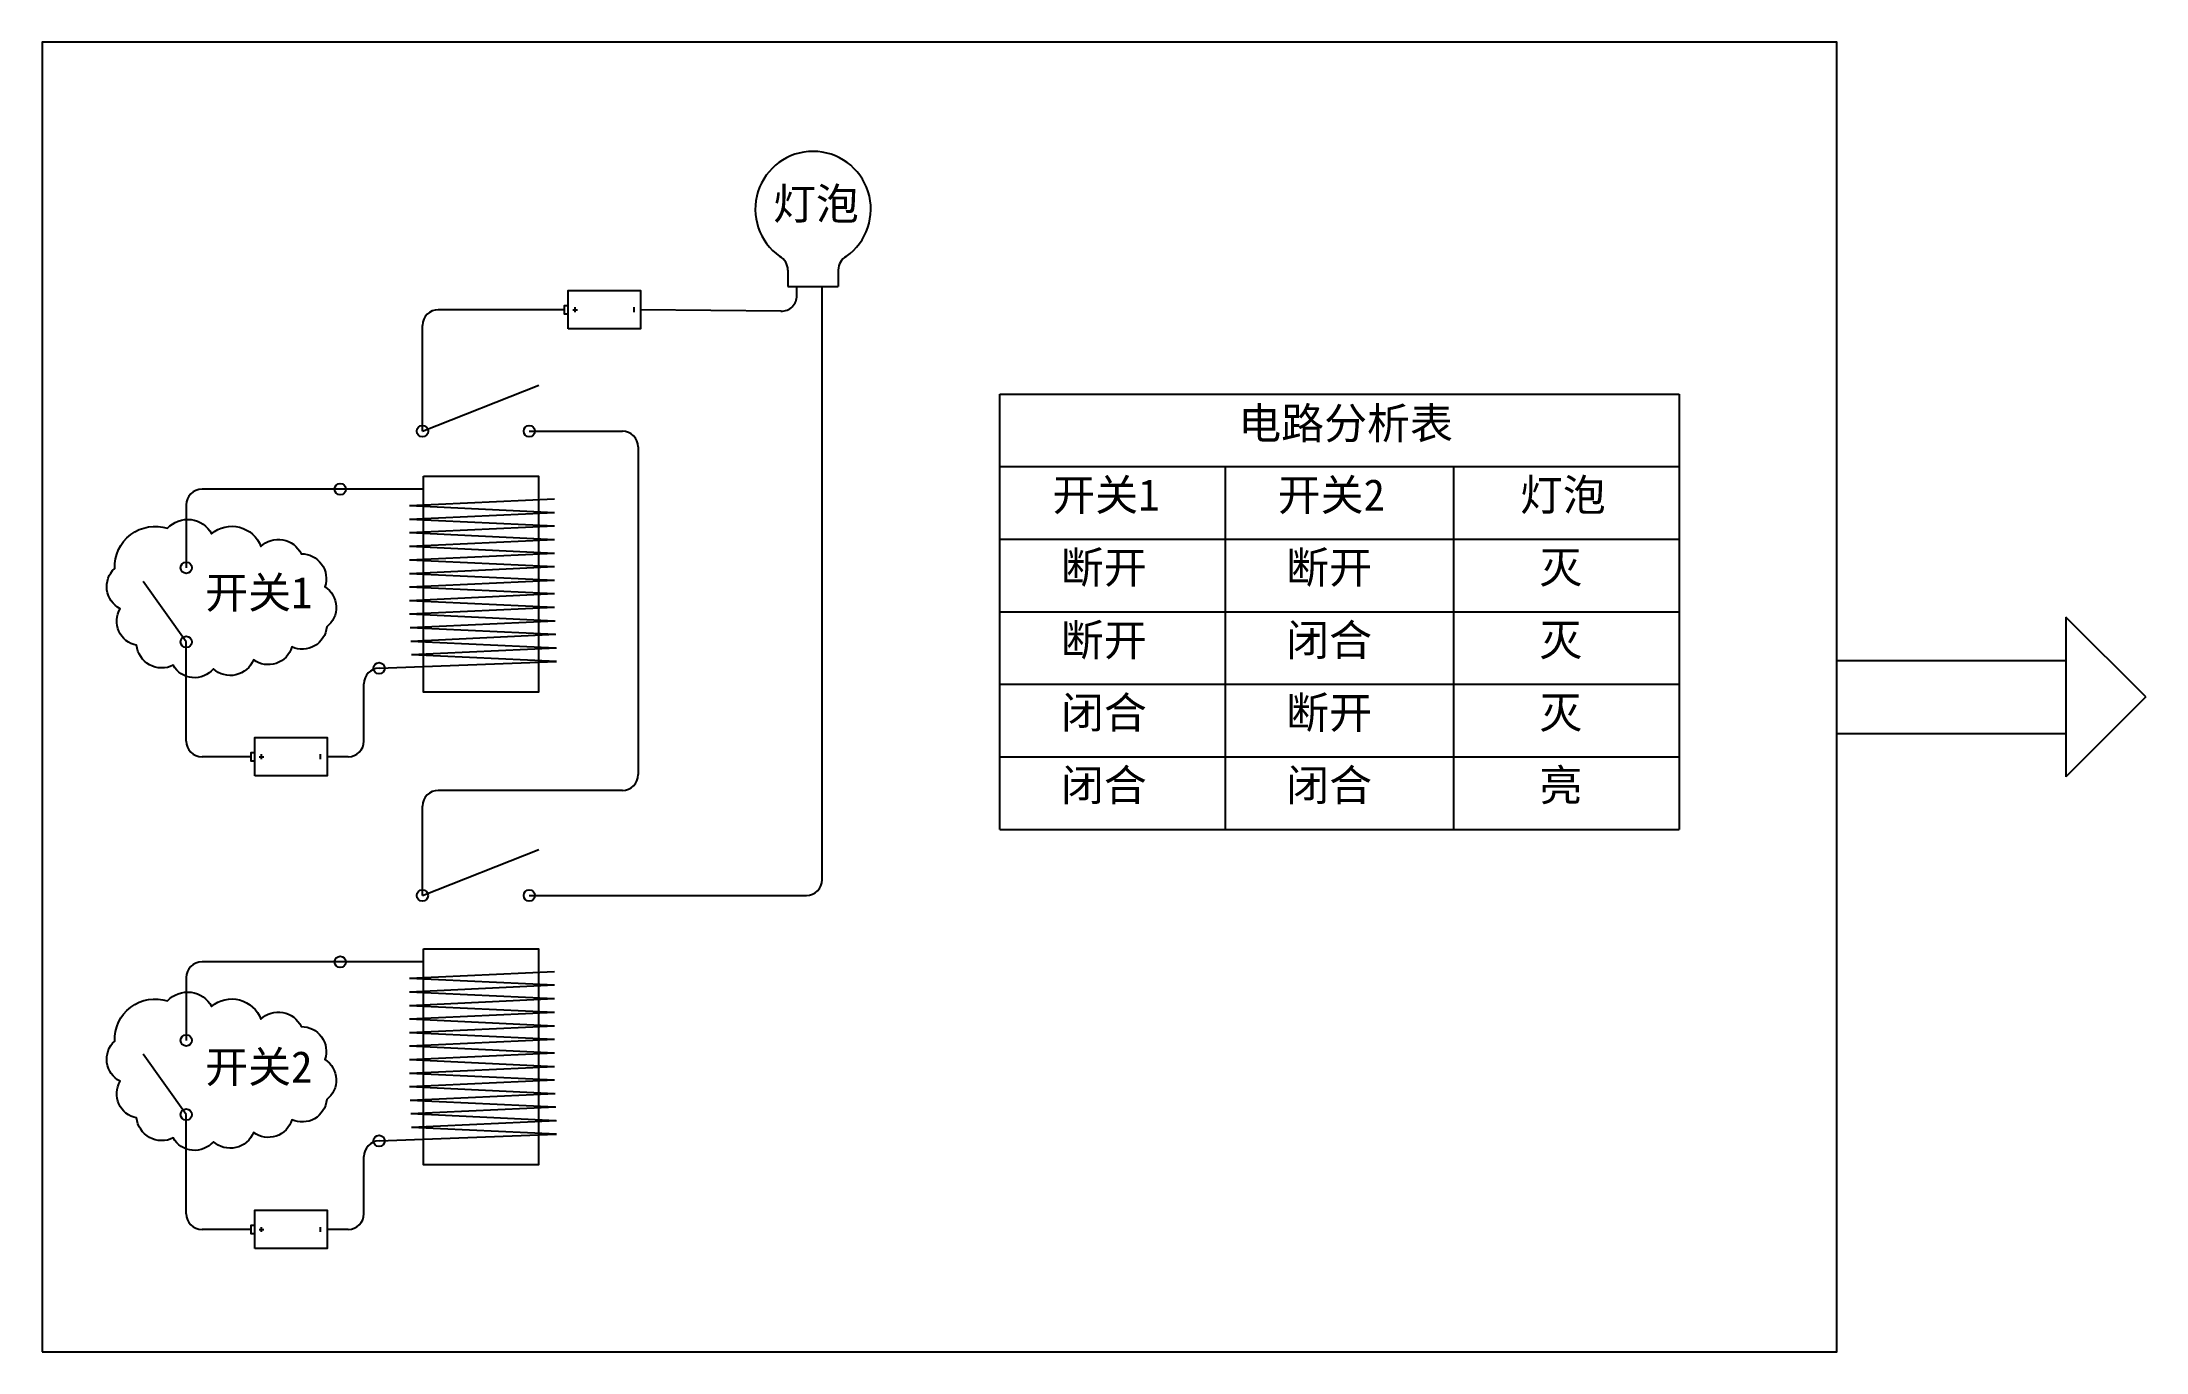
# Model space of a CAD drawing. Header units: inches. Extents: x -6 to 965, y -428 to -142.
# Drawn here: x 34.69 to 61.42, y -176.33 to -159.68 of the extents above; entities that cross this region are included whole.
import ezdxf

# ---------------------------------------------------------------- set-up
doc = ezdxf.new("R2010")
doc.units = ezdxf.units.IN
doc.header["$MEASUREMENT"] = 0
doc.styles.get("Standard").update_dxf_attribs({"font": 'arial.ttf'})

msp = doc.modelspace()

# ---------------------------------------------------------------- texts
at = {"char_height": 0.4, "attachment_point": 1}
for s, width, insert in [('{\\fSimSun|b0|i0|c134|p2;灯泡}', 1.70212, (43.973, -161.535)), ('{\\fSimSun|b0|i0|c134|p2;断开}', 3.83733, (47.631, -166.158)), ('{\\fSimSun|b0|i0|c134|p2;断开}', 3.83733, (50.494, -166.158)), ('{\\fSimSun|b0|i0|c134|p2;灭}', 3.83733, (53.711, -166.158)), ('{\\fSimSun|b0|i0|c134|p2;断开}', 3.83733, (47.631, -167.081)), ('{\\fSimSun|b0|i0|c134|p2;闭合}', 3.83733, (50.494, -167.081)), ('{\\fSimSun|b0|i0|c134|p2;灭}', 3.83733, (53.711, -167.081)), ('{\\fSimSun|b0|i0|c134|p2;闭合}', 3.83733, (47.631, -168.003)), ('{\\fSimSun|b0|i0|c134|p2;断开}', 3.83733, (50.494, -168.003)), ('{\\fSimSun|b0|i0|c134|p2;灭}', 3.83733, (53.711, -168.003)), ('{\\fSimSun|b0|i0|c134|p2;闭合}', 3.83733, (47.631, -168.925)), ('{\\fSimSun|b0|i0|c134|p2;闭合}', 3.83733, (50.494, -168.925)), ('{\\fSimSun|b0|i0|c134|p2;亮}', 3.83733, (53.711, -168.925))]:
    msp.add_mtext_dynamic_manual_height_columns(s, width=width, gutter_width=1, heights=[0], dxfattribs=dict(at, insert=insert))
at = {"color": 85, "true_color": 0x58ba48, "char_height": 0.4, "attachment_point": 1}
for s, insert in [('{\\fSimSun|b0|i0|c134|p2;电路分析表}', (49.885, -164.325)), ('{\\fSimSun|b0|i0|c134|p2;开关1}', (47.522, -165.236)), ('{\\fSimSun|b0|i0|c134|p2;开关2}', (50.386, -165.236)), ('{\\fSimSun|b0|i0|c134|p2;灯泡}', (53.464, -165.236)), ('{\\fSimSun|b0|i0|c134|p2;开关1}', (36.758, -166.477)), ('{\\fSimSun|b0|i0|c134|p2;开关2}', (36.758, -172.505))]:
    msp.add_mtext_dynamic_manual_height_columns(s, width=3.83733, gutter_width=1, heights=[0], dxfattribs=dict(at, insert=insert))

# ---------------------------------------------------------------- linework, layer by layer
for p, q in [((44.162, -162.579), (44.162, -162.787)), ((44.162, -162.787), (44.802, -162.787)), ((44.277, -162.902), (44.277, -162.787)), ((44.598, -170.327), (44.598, -162.787)), ((44.802, -162.579), (44.802, -162.787)), ((41.458, -163.114), (41.458, -163.052)), ((42.208, -163.114), (42.208, -163.052)), ((39.519, -164.626), (39.519, -163.282)), ((41.32, -163.082), (39.719, -163.082)), ((41.428, -163.085), (41.487, -163.085)), ((44.075, -163.102), (42.29, -163.082)), ((39.519, -164.626), (40.997, -164.043)), ((46.856, -169.688), (46.856, -164.155)), ((46.856, -164.155), (55.486, -164.155)), ((55.486, -164.155), (55.486, -169.688)), ((40.877, -164.626), (42.059, -164.626)), ((42.259, -164.826), (42.259, -168.991)), ((46.856, -165.077), (55.486, -165.077)), ((49.72, -165.077), (49.72, -169.688)), ((52.622, -165.077), (52.622, -169.688)), ((39.531, -165.363), (36.718, -165.363)), ((36.518, -165.563), (36.518, -166.361)), ((41.197, -165.49), (39.354, -165.576)), ((41.197, -165.662), (39.354, -165.576)), ((41.197, -165.662), (39.354, -165.748)), ((41.197, -165.834), (39.354, -165.748)), ((41.197, -165.834), (39.354, -165.92)), ((41.197, -166.006), (39.354, -165.92)), ((41.197, -166.006), (39.354, -166.092)), ((46.856, -165.999), (55.486, -165.999)), ((41.197, -166.179), (39.354, -166.092)), ((41.197, -166.179), (39.354, -166.265)), ((41.197, -166.351), (39.354, -166.265)), ((36.518, -167.305), (35.972, -166.535)), ((41.197, -166.351), (39.354, -166.437)), ((41.197, -166.523), (39.354, -166.437)), ((41.197, -166.523), (39.354, -166.609)), ((41.197, -166.695), (39.354, -166.609)), ((41.197, -166.695), (39.354, -166.781)), ((41.197, -166.867), (39.354, -166.781)), ((41.197, -166.867), (39.354, -166.953)), ((41.197, -167.039), (39.354, -166.953)), ((41.205, -167.039), (39.362, -167.125)), ((46.856, -166.921), (55.486, -166.921)), ((36.518, -168.564), (36.518, -167.305)), ((41.205, -167.211), (39.362, -167.125)), ((41.213, -167.211), (39.37, -167.297)), ((41.213, -167.383), (39.37, -167.297)), ((38.967, -167.639), (41.221, -167.555)), ((41.221, -167.383), (39.378, -167.469)), ((41.221, -167.555), (39.378, -167.469)), ((38.775, -168.564), (38.775, -167.838)), ((46.856, -167.843), (55.486, -167.843)), ((37.337, -168.764), (36.718, -168.764)), ((37.445, -168.766), (37.504, -168.766)), ((37.475, -168.795), (37.475, -168.733)), ((38.224, -168.795), (38.224, -168.733)), ((38.575, -168.764), (38.307, -168.764)), ((46.856, -168.766), (55.486, -168.766)), ((42.059, -169.191), (39.719, -169.191)), ((39.518, -170.527), (39.519, -169.391)), ((46.856, -169.688), (55.486, -169.688)), ((39.518, -170.527), (40.997, -169.944)), ((40.877, -170.527), (44.398, -170.527)), ((36.518, -171.571), (36.518, -172.369)), ((39.531, -171.371), (36.718, -171.371)), ((41.197, -171.497), (39.354, -171.583)), ((41.197, -171.669), (39.354, -171.583)), ((41.197, -171.669), (39.354, -171.755)), ((41.197, -171.842), (39.354, -171.755)), ((41.197, -171.842), (39.354, -171.928)), ((41.197, -172.014), (39.354, -171.928)), ((41.197, -172.014), (39.354, -172.1)), ((41.197, -172.186), (39.354, -172.1)), ((41.197, -172.186), (39.354, -172.272)), ((41.197, -172.358), (39.354, -172.272)), ((41.197, -172.358), (39.354, -172.444)), ((36.518, -173.312), (35.972, -172.543)), ((41.197, -172.53), (39.354, -172.444)), ((41.197, -172.53), (39.354, -172.616)), ((41.197, -172.703), (39.354, -172.616)), ((41.197, -172.703), (39.354, -172.789)), ((41.197, -172.875), (39.354, -172.789)), ((41.197, -172.875), (39.354, -172.961)), ((41.197, -173.047), (39.354, -172.961)), ((41.205, -173.047), (39.362, -173.133)), ((41.205, -173.219), (39.362, -173.133)), ((41.213, -173.218), (39.37, -173.304)), ((36.518, -174.571), (36.518, -173.312)), ((41.213, -173.391), (39.37, -173.304)), ((41.221, -173.39), (39.378, -173.476)), ((41.221, -173.562), (39.378, -173.476)), ((38.967, -173.646), (41.221, -173.562)), ((38.775, -174.571), (38.775, -173.846)), ((37.337, -174.771), (36.718, -174.771)), ((37.445, -174.773), (37.504, -174.773)), ((37.475, -174.803), (37.475, -174.741)), ((38.224, -174.803), (38.224, -174.741)), ((38.575, -174.771), (38.307, -174.771))]:
    msp.add_line(p, q)
at = {"color": 85, "true_color": 0x58ba48}
for p, q in [((61.419, -168.004), (60.402, -166.988)), ((60.402, -166.988), (60.402, -169.021)), ((57.491, -167.539), (60.402, -167.539)), ((61.419, -168.004), (60.402, -169.021)), ((57.491, -168.47), (60.402, -168.47))]:
    msp.add_line(p, q, dxfattribs=at)
for points in [[(34.686, -176.328), (57.491, -176.328), (57.491, -159.681), (34.686, -159.681)], [(41.371, -163.134), (41.371, -163.031), (41.32, -163.031), (41.32, -163.134)], [(41.371, -163.326), (41.371, -162.838), (42.29, -162.838), (42.29, -163.326)], [(39.531, -165.196), (40.994, -165.196), (40.994, -167.943), (39.531, -167.943)], [(37.388, -169.007), (37.388, -168.52), (38.307, -168.52), (38.307, -169.007)], [(37.388, -168.815), (37.388, -168.712), (37.337, -168.712), (37.337, -168.815)], [(39.531, -171.204), (40.994, -171.204), (40.994, -173.951), (39.531, -173.951)], [(37.388, -175.015), (37.388, -174.527), (38.307, -174.527), (38.307, -175.015)], [(37.388, -174.822), (37.388, -174.72), (37.337, -174.72), (37.337, -174.822)]]:
    msp.add_lwpolyline(points, close=True)
for points in [[(36.281, -165.86, -0.520567), (36.839, -165.93, -0.520567), (36.839, -165.93, -0.520567), (37.466, -166.092, -0.520567), (37.466, -166.092, -0.520567), (37.977, -166.185, -0.520567), (37.977, -166.185, -0.520567), (38.279, -166.603, -0.520567), (38.279, -166.603, -0.520567), (38.302, -167.114, -0.520567), (38.302, -167.114, -0.520567), (37.861, -167.369, -0.520567), (37.861, -167.369, -0.520567), (37.373, -167.532, -0.520567), (37.373, -167.532, -0.520567), (36.862, -167.648, -0.520567), (36.862, -167.648, -0.520567), (36.351, -167.602, -0.520567), (36.351, -167.602, -0.520567), (35.886, -167.346, -0.520567), (35.886, -167.346, -0.520567), (35.677, -166.882, -0.520567), (35.677, -166.882, -0.520567), (35.608, -166.371, -0.520567), (35.608, -166.371, -0.520567)], [(36.281, -171.867, -0.520567), (36.839, -171.937, -0.520567), (36.839, -171.937, -0.520567), (37.466, -172.1, -0.520567), (37.466, -172.1, -0.520567), (37.977, -172.193, -0.520567), (37.977, -172.193, -0.520567), (38.279, -172.611, -0.520567), (38.279, -172.611, -0.520567), (38.302, -173.121, -0.520567), (38.302, -173.121, -0.520567), (37.861, -173.377, -0.520567), (37.861, -173.377, -0.520567), (37.373, -173.54, -0.520567), (37.373, -173.54, -0.520567), (36.862, -173.656, -0.520567), (36.862, -173.656, -0.520567), (36.351, -173.609, -0.520567), (36.351, -173.609, -0.520567), (35.886, -173.354, -0.520567), (35.886, -173.354, -0.520567), (35.677, -172.889, -0.520567), (35.677, -172.889, -0.520567), (35.608, -172.378, -0.520567), (35.608, -172.378, -0.520567)]]:
    msp.add_lwpolyline(points, format="xyb", close=True, dxfattribs=at)
for centre in [(39.519, -164.626), (40.877, -164.626), (38.474, -165.363), (36.518, -166.361), (36.518, -167.305), (38.967, -167.639), (39.518, -170.527), (40.877, -170.527), (38.474, -171.371), (36.518, -172.369), (36.518, -173.312), (38.967, -173.646)]:
    msp.add_circle(centre, 0.0719)
for centre, radius, start, end in [((44.482, -161.804), 0.734, 305.1664, 234.8336), ((43.962, -162.579), 0.2, 0, 61.0126), ((45.002, -162.579), 0.2, 118.9874, 180), ((44.077, -162.902), 0.2, 269.3571, 0), ((39.719, -163.282), 0.2, 90, 180), ((42.059, -164.826), 0.2, 0, 90), ((36.718, -165.563), 0.2, 90, 180), ((38.975, -167.838), 0.2, 92.1248, 180), ((36.718, -168.564), 0.2, 180, 270), ((38.575, -168.564), 0.2, 270, 0), ((39.719, -169.391), 0.2, 90, 180), ((42.059, -168.991), 0.2, 270, 0), ((44.398, -170.327), 0.2, 270, 0), ((36.718, -171.571), 0.2, 90, 180), ((38.975, -173.846), 0.2, 92.1248, 180), ((36.718, -174.571), 0.2, 180, 270), ((38.575, -174.571), 0.2, 270, 0)]:
    msp.add_arc(centre, radius, start, end)

msp.set_redraw_order([(e.dxf.handle, doc.entitydb.next_handle()) for e in msp.query("TEXT MTEXT ATTDEF DIMENSION ARC_DIMENSION")])  # texts and dimensions are drawn at this point

doc.saveas('drawing.dxf')
